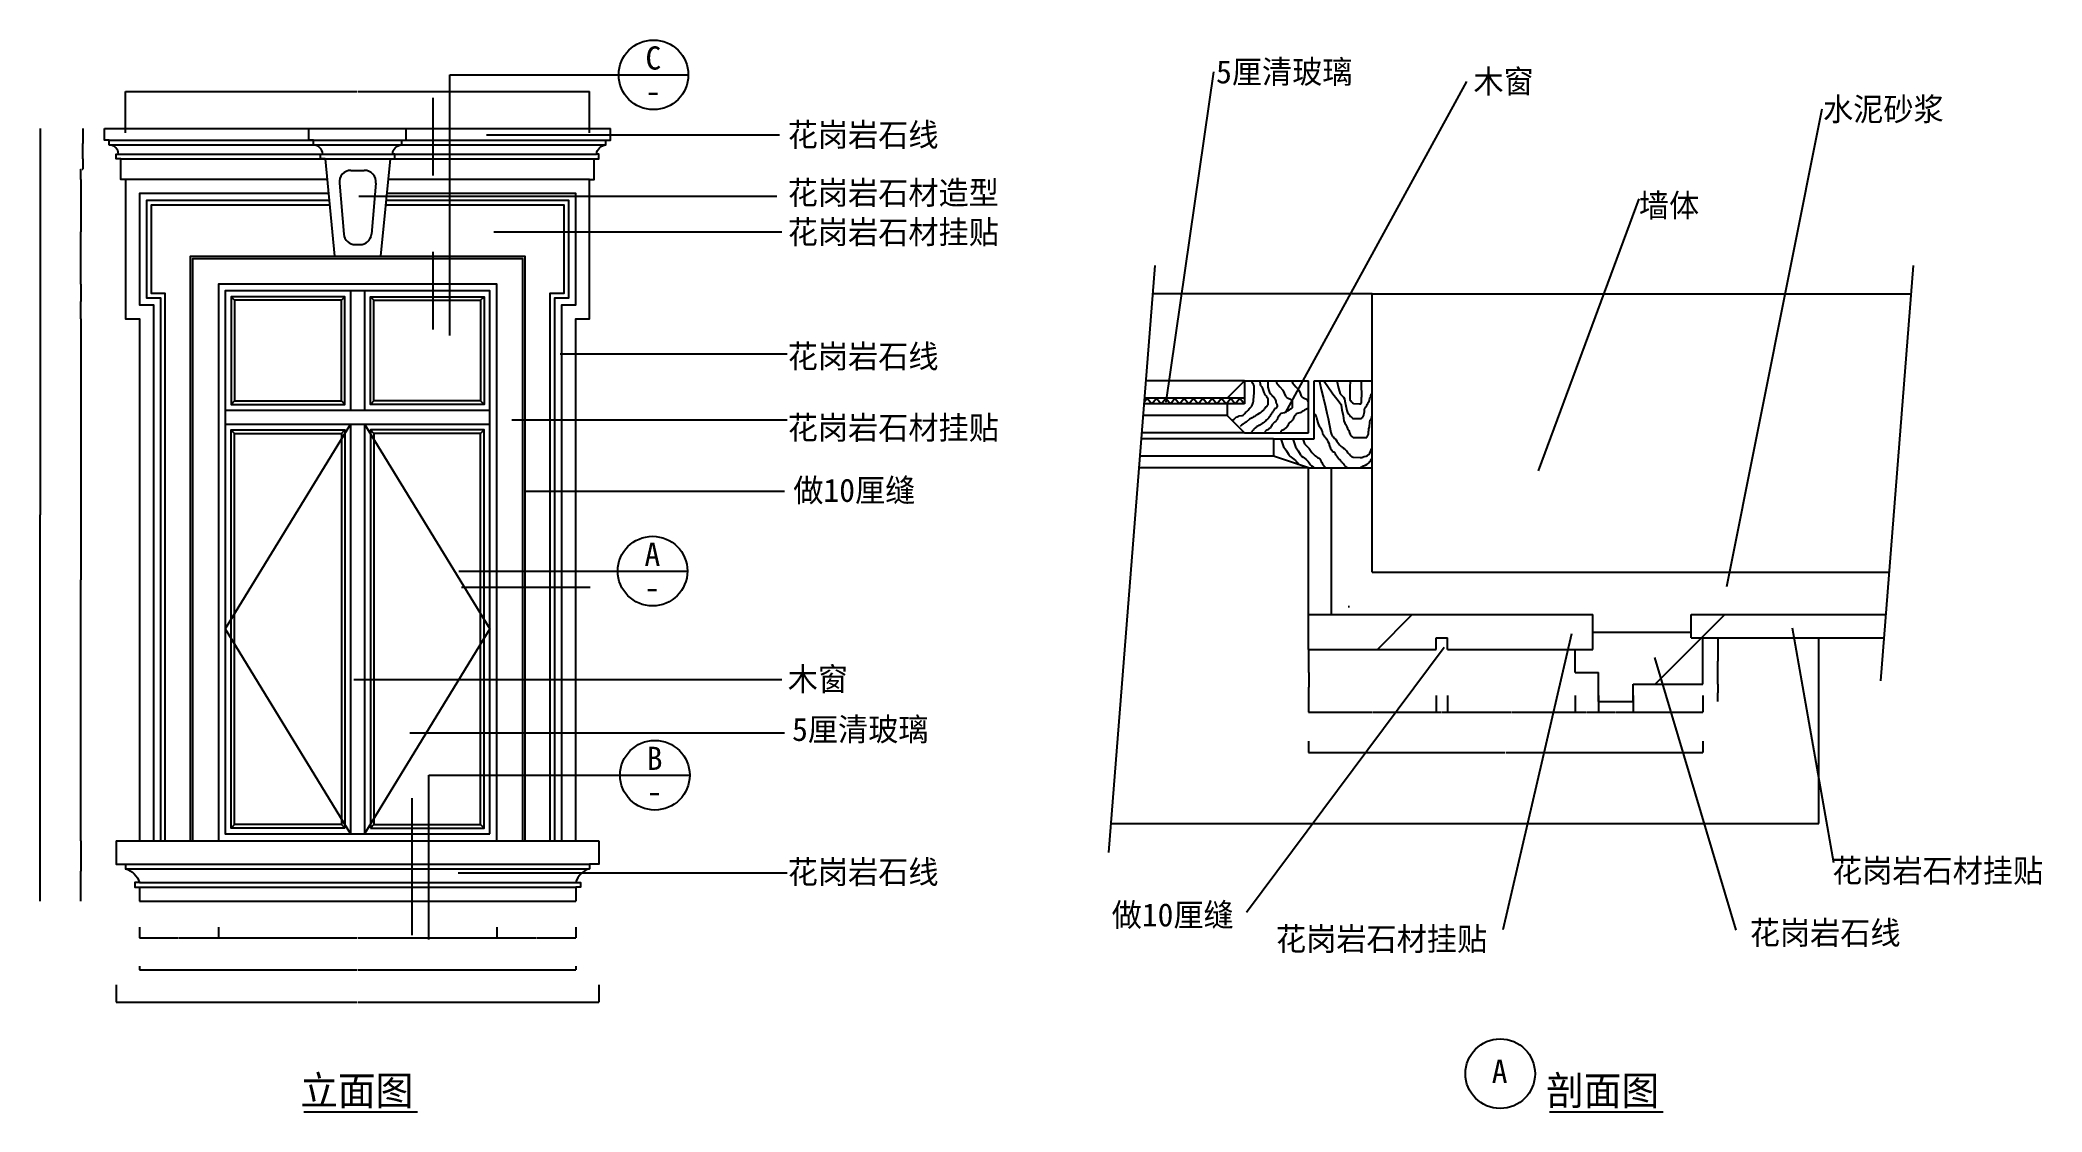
# Model space of a CAD drawing. Header units: metres. Extents: x 267 to 9003, y 394 to 11460.
# Drawn here: x 376 to 9003, y 6839 to 11460 of the extents above; entities that cross this region are included whole.
import ezdxf

# ---------------------------------------------------------------- set-up
doc = ezdxf.new("R2010")
doc.units = ezdxf.units.M
for name, color, linetype in [('2', 2, 'Continuous'), ('3', 3, 'Continuous'), ('4', 4, 'Continuous'), ('7', 7, 'Continuous'), ('BH', 3, 'Continuous'), ('DIM', 3, 'Continuous'), ('TEXT', 3, 'Continuous')]:
    doc.layers.add(name, color=color, linetype=linetype)
doc.dimstyles.get("Standard").update_dxf_attribs({"dimtxt": 2.5, "dimasz": 2.5, "dimexe": 1.25, "dimexo": 0.625, "dimtad": 1, "dimcen": 2.5, "dimazin": 3, "dimtfac": 1, "dimtmove": 0, "dimatfit": 3})

msp = doc.modelspace()

# ---------------------------------------------------------------- texts
at = {"layer": 'DIM'}
for s, p in [('C', (2984.79, 11332.25)), ('-', (2984.26, 11188.93)), ('A', (2980.51, 9193.3)), ('-', (2980.25, 9049.97)), ('B', (2990.4, 8313.62)), ('-', (2990.14, 8170.3))]:
    msp.add_text(s, height=100, dxfattribs=at).set_placement(p)
at = {"layer": 'TEXT'}
for s, height, p in [('5厘清玻璃', 100, (5443.76, 11272.64)), ('木窗', 100, (6552.86, 11231.38)), ('水泥砂浆', 100, (8059.32, 11111.52)), ('花岗岩石线', 100, (3597.79, 11001.13)), ('花岗岩石材造型', 100, (3597.79, 10751.15)), ('墙体', 100, (7265.84, 10696.82)), ('花岗岩石材挂贴', 100, (3597.79, 10581.76)), ('花岗岩石线', 100, (3597.79, 10046.09)), ('花岗岩石材挂贴', 100, (3597.79, 9738.71)), ('做10厘缝', 100, (3621.83, 9468.97)), ('木窗', 100, (3597.79, 8655.41)), ('5厘清玻璃', 100, (3616.71, 8438.55)), ('花岗岩石线', 100, (3597.79, 7823.74)), ('花岗岩石材挂贴', 100, (8097.99, 7829.56)), ('做10厘缝', 100, (4993.86, 7639.08)), ('花岗岩石材挂贴', 100, (5701.88, 7535.26)), ('花岗岩石线', 100, (7743.49, 7561.68)), ('立面图', 125, (1496.9, 6869.38)), ('A', 100, (6631.65, 6964.27)), ('剖面图', 125, (6865.86, 6869.38))]:
    msp.add_text(s, height=height, dxfattribs=at).set_placement(p)

# ---------------------------------------------------------------- blocks, each defined once
blk = doc.blocks.new('BH2')
at = {"layer": 'BH'}
blk.add_lwpolyline([(0, 32), (5, 28), (0, 24), (5, 20), (0, 16), (5, 12), (0, 8), (5, 4), (0, 0)], dxfattribs=at)
blk = doc.blocks.new('*D1')
for p, q in [((744.34, 11060.31), (744.34, 11237.32)), ((744.59, 11237.32), (1742.34, 11237.32)), ((1746.34, 11237.32), (2744.09, 11237.32)), ((2744.34, 11060.31), (2744.34, 11237.32))]:
    blk.add_line(p, q)
at = {"layer": 'Defpoints'}
for p in [(744.34, 11237.32), (744.34, 11060.31), (2744.34, 11060.31)]:
    blk.add_point(p, dxfattribs=at)
at = {"layer": 'DIM', "insert": (1744.34, 11237.32), "char_height": 1, "attachment_point": 5}
blk.add_mtext('2000', dxfattribs=at)
blk = doc.blocks.new('*D2')
for p, q in [((804.34, 7635.47), (804.34, 7590.47)), ((1144.34, 7635.47), (1144.34, 7590.47)), ((804.59, 7590.47), (972.84, 7590.47)), ((975.84, 7590.47), (1144.09, 7590.47))]:
    blk.add_line(p, q)
at = {"layer": 'Defpoints'}
for p in [(804.34, 7635.47), (1144.34, 7635.47), (804.34, 7590.47)]:
    blk.add_point(p, dxfattribs=at)
at = {"layer": 'DIM', "insert": (974.34, 7590.47), "char_height": 1, "attachment_point": 5}
blk.add_mtext('340', dxfattribs=at)
blk = doc.blocks.new('*D3')
for p, q in [((804.34, 7467.54), (804.34, 7452.47)), ((804.59, 7452.47), (1742.34, 7452.47)), ((1746.34, 7452.47), (2684.09, 7452.47)), ((2684.34, 7467.54), (2684.34, 7452.47))]:
    blk.add_line(p, q)
at = {"layer": 'Defpoints'}
for p in [(804.34, 7467.54), (804.34, 7452.47), (2684.34, 7467.54)]:
    blk.add_point(p, dxfattribs=at)
at = {"layer": 'DIM', "insert": (1744.34, 7452.47), "char_height": 1, "attachment_point": 5}
blk.add_mtext('1880', dxfattribs=at)
blk = doc.blocks.new('*D4')
for p, q in [((704.34, 7386.94), (704.34, 7312.31)), ((2784.34, 7386.94), (2784.34, 7312.31)), ((704.59, 7312.31), (1742.34, 7312.31)), ((1746.34, 7312.31), (2784.09, 7312.31))]:
    blk.add_line(p, q)
at = {"layer": 'Defpoints'}
for p in [(704.34, 7386.94), (2784.34, 7386.94), (704.34, 7312.31)]:
    blk.add_point(p, dxfattribs=at)
at = {"layer": 'DIM', "insert": (1744.34, 7312.31), "char_height": 1, "attachment_point": 5}
blk.add_mtext('2080', dxfattribs=at)
blk = doc.blocks.new('*D16')
for p, q in [((376.38, 11077.96), (376.38, 9412.96)), ((376.13, 9412.96), (375.88, 9412.96)), ((376.38, 7747.96), (376.38, 9412.96)), ((376.38, 9412.96), (376.38, 9412.96)), ((376.63, 9412.96), (376.88, 9412.96))]:
    blk.add_line(p, q)
at = {"layer": 'Defpoints'}
for p in [(376.38, 11077.96), (376.38, 9412.96), (376.38, 7747.96)]:
    blk.add_point(p, dxfattribs=at)
at = {"layer": 'DIM', "insert": (376.38, 9414.085), "char_height": 1, "attachment_point": 5}
blk.add_mtext('0', dxfattribs=at)
blk = doc.blocks.new('*D17')
for p, q in [((550.99, 10257.96), (550.99, 9132.96)), ((550.74, 9132.96), (550.49, 9132.96)), ((550.99, 8007.96), (550.99, 9132.96)), ((550.99, 9132.96), (550.99, 9132.96)), ((551.24, 9132.96), (551.49, 9132.96))]:
    blk.add_line(p, q)
at = {"layer": 'Defpoints'}
for p in [(550.99, 10257.96), (550.99, 9132.96), (550.99, 8007.96)]:
    blk.add_point(p, dxfattribs=at)
at = {"layer": 'DIM', "insert": (550.99, 9134.085), "char_height": 1, "attachment_point": 5}
blk.add_mtext('0', dxfattribs=at)
blk = doc.blocks.new('*D18')
for p, q in [((550.99, 8007.96), (550.99, 7877.96)), ((550.74, 7877.96), (550.49, 7877.96)), ((550.99, 7747.96), (550.99, 7877.96)), ((550.99, 7877.96), (550.99, 7877.96)), ((551.24, 7877.96), (551.49, 7877.96))]:
    blk.add_line(p, q)
at = {"layer": 'Defpoints'}
for p in [(550.99, 8007.96), (550.99, 7877.96), (550.99, 7747.96)]:
    blk.add_point(p, dxfattribs=at)
at = {"layer": 'DIM', "insert": (550.99, 7879.085), "char_height": 1, "attachment_point": 5}
blk.add_mtext('0', dxfattribs=at)
blk = doc.blocks.new('*D19')
for p, q in [((550.99, 10857.96), (550.99, 10632.96)), ((550.74, 10632.96), (550.49, 10632.96)), ((550.99, 10407.96), (550.99, 10632.96)), ((550.99, 10632.96), (550.99, 10632.96)), ((551.24, 10632.96), (551.49, 10632.96))]:
    blk.add_line(p, q)
at = {"layer": 'Defpoints'}
for p in [(550.99, 10857.96), (550.99, 10632.96), (550.99, 10407.96)]:
    blk.add_point(p, dxfattribs=at)
at = {"layer": 'DIM', "insert": (550.99, 10634.085), "char_height": 1, "attachment_point": 5}
blk.add_mtext('0', dxfattribs=at)
blk = doc.blocks.new('*D20')
for p, q in [((550.99, 10407.96), (550.99, 10332.96)), ((550.74, 10332.96), (550.49, 10332.96)), ((550.99, 10257.96), (550.99, 10332.96)), ((550.99, 10332.96), (550.99, 10332.96)), ((551.24, 10332.96), (551.49, 10332.96))]:
    blk.add_line(p, q)
at = {"layer": 'Defpoints'}
for p in [(550.99, 10407.96), (550.99, 10332.96), (550.99, 10257.96)]:
    blk.add_point(p, dxfattribs=at)
at = {"layer": 'DIM', "insert": (550.99, 10334.085), "char_height": 1, "attachment_point": 5}
blk.add_mtext('0', dxfattribs=at)
blk = doc.blocks.new('*D21')
for p, q in [((550.99, 10857.96), (550.99, 10902.96)), ((551.24, 10902.96), (553.785, 10902.96)), ((557.785, 10902.96), (560.33, 10902.96)), ((560.58, 10947.96), (560.58, 10902.96))]:
    blk.add_line(p, q)
at = {"layer": 'Defpoints'}
for p in [(550.99, 10902.96), (560.58, 10947.96), (550.99, 10857.96)]:
    blk.add_point(p, dxfattribs=at)
at = {"layer": 'DIM', "insert": (555.785, 10902.96), "char_height": 1, "attachment_point": 5}
blk.add_mtext('9,59', dxfattribs=at)
blk = doc.blocks.new('*D22')
for p, q in [((560.58, 11077.96), (560.58, 11012.96)), ((560.33, 11012.96), (560.08, 11012.96)), ((560.58, 10947.96), (560.58, 11012.96)), ((560.58, 11012.96), (560.58, 11012.96)), ((560.83, 11012.96), (561.08, 11012.96))]:
    blk.add_line(p, q)
at = {"layer": 'Defpoints'}
for p in [(560.58, 11077.96), (560.58, 11012.96), (560.58, 10947.96)]:
    blk.add_point(p, dxfattribs=at)
at = {"layer": 'DIM', "insert": (560.58, 11014.085), "char_height": 1, "attachment_point": 5}
blk.add_mtext('0', dxfattribs=at)
blk = doc.blocks.new('*D44')
for p, q in [((1144.34, 7635.47), (1144.34, 7590.47)), ((2344.34, 7635.47), (2344.34, 7590.47)), ((1144.59, 7590.47), (1742.34, 7590.47)), ((1746.34, 7590.47), (2344.09, 7590.47))]:
    blk.add_line(p, q)
at = {"layer": 'Defpoints'}
for p in [(1144.34, 7635.47), (2344.34, 7635.47), (1144.34, 7590.47)]:
    blk.add_point(p, dxfattribs=at)
at = {"layer": 'DIM', "insert": (1744.34, 7590.47), "char_height": 1, "attachment_point": 5}
blk.add_mtext('1200', dxfattribs=at)
blk = doc.blocks.new('*D45')
for p, q in [((2344.34, 7635.47), (2344.34, 7590.47)), ((2684.34, 7635.47), (2684.34, 7590.47)), ((2344.59, 7590.47), (2512.84, 7590.47)), ((2515.84, 7590.47), (2684.09, 7590.47))]:
    blk.add_line(p, q)
at = {"layer": 'Defpoints'}
for p in [(2344.34, 7635.47), (2684.34, 7635.47), (2344.34, 7590.47)]:
    blk.add_point(p, dxfattribs=at)
at = {"layer": 'DIM', "insert": (2514.34, 7590.47), "char_height": 1, "attachment_point": 5}
blk.add_mtext('340', dxfattribs=at)
blk = doc.blocks.new('*D46')
for p, q in [((7605.31, 8645.55), (7605.06, 8645.55)), ((7605.56, 8608.05), (7605.56, 8645.55)), ((7605.56, 8645.55), (7605.9, 8645.55)), ((7605.9, 8683.05), (7605.9, 8645.55)), ((7606.15, 8645.55), (7606.4, 8645.55))]:
    blk.add_line(p, q)
at = {"layer": 'Defpoints'}
for p in [(7605.56, 8645.55), (7605.9, 8683.05), (7605.56, 8608.05)]:
    blk.add_point(p, dxfattribs=at)
at = {"layer": 'DIM', "insert": (7605.73, 8646.675), "char_height": 1, "attachment_point": 5}
blk.add_mtext('15', dxfattribs=at)
blk = doc.blocks.new('*D47')
for p, q in [((7241.7, 8634.16), (7241.7, 8562.32)), ((7541.7, 8634.16), (7541.7, 8562.32)), ((7241.95, 8562.32), (7390.7, 8562.32)), ((7392.7, 8562.32), (7541.45, 8562.32))]:
    blk.add_line(p, q)
at = {"layer": 'Defpoints'}
for p in [(7241.7, 8634.16), (7541.7, 8634.16), (7241.7, 8562.32)]:
    blk.add_point(p, dxfattribs=at)
at = {"layer": 'DIM', "insert": (7391.7, 8562.32), "char_height": 1, "attachment_point": 5}
blk.add_mtext('60', dxfattribs=at)
blk = doc.blocks.new('*D48')
for p, q in [((5843.88, 8733.05), (5843.88, 8670.55)), ((5843.63, 8670.55), (5843.38, 8670.55)), ((5843.88, 8608.05), (5843.88, 8670.55)), ((5843.88, 8670.55), (5843.88, 8670.55)), ((5844.13, 8670.55), (5844.38, 8670.55))]:
    blk.add_line(p, q)
at = {"layer": 'Defpoints'}
for p in [(5843.88, 8733.05), (5843.88, 8670.55), (5843.88, 8608.05)]:
    blk.add_point(p, dxfattribs=at)
at = {"layer": 'DIM', "insert": (5843.88, 8671.675), "char_height": 1, "attachment_point": 5}
blk.add_mtext('25', dxfattribs=at)
blk = doc.blocks.new('*D49')
for p, q in [((5841.7, 8634.16), (5841.7, 8562.32)), ((6391.7, 8634.16), (6391.7, 8562.32)), ((5841.95, 8562.32), (6115.2, 8562.32)), ((6118.2, 8562.32), (6391.45, 8562.32))]:
    blk.add_line(p, q)
at = {"layer": 'Defpoints'}
for p in [(5841.7, 8634.16), (6391.7, 8634.16), (5841.7, 8562.32)]:
    blk.add_point(p, dxfattribs=at)
at = {"layer": 'DIM', "insert": (6116.7, 8562.32), "char_height": 1, "attachment_point": 5}
blk.add_mtext('110', dxfattribs=at)
blk = doc.blocks.new('*D50')
for p, q in [((6391.7, 8634.16), (6391.7, 8562.32)), ((6441.7, 8634.16), (6441.7, 8562.32)), ((6391.95, 8562.32), (6415.7, 8562.32)), ((6417.7, 8562.32), (6441.45, 8562.32))]:
    blk.add_line(p, q)
at = {"layer": 'Defpoints'}
for p in [(6391.7, 8634.16), (6441.7, 8634.16), (6391.7, 8562.32)]:
    blk.add_point(p, dxfattribs=at)
at = {"layer": 'DIM', "insert": (6416.7, 8562.32), "char_height": 1, "attachment_point": 5}
blk.add_mtext('10', dxfattribs=at)
blk = doc.blocks.new('*D51')
for p, q in [((6441.7, 8634.16), (6441.7, 8562.32)), ((6991.7, 8634.16), (6991.7, 8562.32)), ((6441.95, 8562.32), (6715.2, 8562.32)), ((6718.2, 8562.32), (6991.45, 8562.32))]:
    blk.add_line(p, q)
at = {"layer": 'Defpoints'}
for p in [(6441.7, 8634.16), (6991.7, 8634.16), (6441.7, 8562.32)]:
    blk.add_point(p, dxfattribs=at)
at = {"layer": 'DIM', "insert": (6716.7, 8562.32), "char_height": 1, "attachment_point": 5}
blk.add_mtext('110', dxfattribs=at)
blk = doc.blocks.new('*D52')
for p, q in [((6991.7, 8634.16), (6991.7, 8562.32)), ((7091.7, 8634.16), (7091.7, 8562.32)), ((6991.95, 8562.32), (7040.7, 8562.32)), ((7042.7, 8562.32), (7091.45, 8562.32))]:
    blk.add_line(p, q)
at = {"layer": 'Defpoints'}
for p in [(6991.7, 8634.16), (7091.7, 8634.16), (6991.7, 8562.32)]:
    blk.add_point(p, dxfattribs=at)
at = {"layer": 'DIM', "insert": (7041.7, 8562.32), "char_height": 1, "attachment_point": 5}
blk.add_mtext('20', dxfattribs=at)
blk = doc.blocks.new('*D53')
for p, q in [((7091.7, 8634.16), (7091.7, 8562.32)), ((7241.7, 8634.16), (7241.7, 8562.32)), ((7091.95, 8562.32), (7165.7, 8562.32)), ((7167.7, 8562.32), (7241.45, 8562.32))]:
    blk.add_line(p, q)
at = {"layer": 'Defpoints'}
for p in [(7091.7, 8634.16), (7241.7, 8634.16), (7091.7, 8562.32)]:
    blk.add_point(p, dxfattribs=at)
at = {"layer": 'DIM', "insert": (7166.7, 8562.32), "char_height": 1, "attachment_point": 5}
blk.add_mtext('30', dxfattribs=at)
blk = doc.blocks.new('*D54')
for p, q in [((5841.7, 8437.32), (5841.7, 8389.13)), ((5841.95, 8389.13), (6690.2, 8389.13)), ((6693.2, 8389.13), (7541.45, 8389.13)), ((7541.7, 8437.32), (7541.7, 8389.13))]:
    blk.add_line(p, q)
at = {"layer": 'Defpoints'}
for p in [(5841.7, 8437.32), (5841.7, 8389.13), (7541.7, 8437.32)]:
    blk.add_point(p, dxfattribs=at)
at = {"layer": 'DIM', "insert": (6691.7, 8389.13), "char_height": 1, "attachment_point": 5}
blk.add_mtext('340', dxfattribs=at)
blk = doc.blocks.new('*D55')
for p, q in [((5844.13, 8833.05), (5841.45, 8833.05)), ((5841.7, 8833.05), (5841.7, 8833.05)), ((5843.88, 8733.05), (5843.88, 8833.05))]:
    blk.add_line(p, q)
at = {"layer": 'Defpoints'}
for p in [(5841.7, 8833.05), (5843.88, 8833.05), (5843.88, 8733.05)]:
    blk.add_point(p, dxfattribs=at)
at = {"layer": 'DIM', "insert": (5842.79, 8831.925), "char_height": 1, "attachment_point": 5}
blk.add_mtext('20', dxfattribs=at)
blk = doc.blocks.new('*D56')
for p, q in [((7605.9, 8883.05), (7605.9, 8783.05)), ((7605.65, 8783.05), (7605.4, 8783.05)), ((7605.9, 8683.05), (7605.9, 8783.05)), ((7605.9, 8783.05), (7605.9, 8783.05)), ((7606.15, 8783.05), (7606.4, 8783.05))]:
    blk.add_line(p, q)
at = {"layer": 'Defpoints'}
for p in [(7605.9, 8883.05), (7605.9, 8783.05), (7605.9, 8683.05)]:
    blk.add_point(p, dxfattribs=at)
at = {"layer": 'DIM', "insert": (7605.9, 8784.175), "char_height": 1, "attachment_point": 5}
blk.add_mtext('40', dxfattribs=at)

# ---------------------------------------------------------------- dimensions: what is measured, and where the dimension line sits
at = {"layer": 'DIM'}
for base, p1, p2, picture, middle in [((744.34, 11237.32), (744.34, 11060.31), (2744.34, 11060.31), '*D1', (1744.34, 11237.32)), ((376.38, 9412.96), (376.38, 11077.96), (376.38, 7747.96), '*D16', (376.38, 9414.085)), ((560.58, 11012.96), (560.58, 10947.96), (560.58, 11077.96), '*D22', (560.58, 11014.085)), ((550.99, 10902.96), (550.99, 10857.96), (560.58, 10947.96), '*D21', (555.785, 10902.96)), ((550.99, 10632.96), (550.99, 10407.96), (550.99, 10857.96), '*D19', (550.99, 10634.085)), ((550.99, 10332.96), (550.99, 10257.96), (550.99, 10407.96), '*D20', (550.99, 10334.085)), ((550.99, 9132.96), (550.99, 8007.96), (550.99, 10257.96), '*D17', (550.99, 9134.085)), ((550.99, 7877.96), (550.99, 7747.96), (550.99, 8007.96), '*D18', (550.99, 7879.085)), ((804.34, 7590.47), (804.34, 7635.47), (1144.34, 7635.47), '*D2', (974.34, 7590.47)), ((1144.34, 7590.47), (1144.34, 7635.47), (2344.34, 7635.47), '*D44', (1744.34, 7590.47)), ((2344.34, 7590.47), (2344.34, 7635.47), (2684.34, 7635.47), '*D45', (2514.34, 7590.47)), ((804.34, 7452.47), (804.34, 7467.54), (2684.34, 7467.54), '*D3', (1744.34, 7452.47)), ((704.34, 7312.31), (704.34, 7386.94), (2784.34, 7386.94), '*D4', (1744.34, 7312.31))]:
    dim = msp.add_linear_dim(base=base, p1=p1, p2=p2, dimstyle='Standard', dxfattribs=at)
    dim.commit()
    dim.dimension.update_dxf_attribs({"geometry": picture, "text_midpoint": middle})
for base, p1, p2, text, picture, middle in [((5843.88, 8833.05), (5843.88, 8733.05), (5841.7, 8833.05), '20', '*D55', (5842.79, 8831.925)), ((7605.9, 8783.05), (7605.9, 8683.05), (7605.9, 8883.05), '40', '*D56', (7605.9, 8784.175)), ((5843.88, 8670.55), (5843.88, 8608.05), (5843.88, 8733.05), '25', '*D48', (5843.88, 8671.675)), ((5841.7, 8562.32), (5841.7, 8634.16), (6391.7, 8634.16), '110', '*D49', (6116.7, 8562.32)), ((6391.7, 8562.32), (6391.7, 8634.16), (6441.7, 8634.16), '10', '*D50', (6416.7, 8562.32)), ((6441.7, 8562.32), (6441.7, 8634.16), (6991.7, 8634.16), '110', '*D51', (6716.7, 8562.32)), ((6991.7, 8562.32), (6991.7, 8634.16), (7091.7, 8634.16), '20', '*D52', (7041.7, 8562.32)), ((7091.7, 8562.32), (7091.7, 8634.16), (7241.7, 8634.16), '30', '*D53', (7166.7, 8562.32)), ((7241.7, 8562.32), (7241.7, 8634.16), (7541.7, 8634.16), '60', '*D47', (7391.7, 8562.32)), ((7605.56, 8645.55), (7605.56, 8608.05), (7605.9, 8683.05), '15', '*D46', (7605.73, 8646.675)), ((5841.7, 8389.13), (5841.7, 8437.32), (7541.7, 8437.32), '340', '*D54', (6691.7, 8389.13))]:
    dim = msp.add_linear_dim(base=base, p1=p1, p2=p2, text=text, dimstyle='Standard', dxfattribs=at)
    dim.commit()
    dim.dimension.update_dxf_attribs({"geometry": picture, "text_midpoint": middle})

# ---------------------------------------------------------------- hatches: boundary and pattern name
at = {"layer": 'BH'}
h = msp.add_hatch(dxfattribs=at)
h.set_pattern_fill('ANSI31', scale=1500)
h.paths.add_polyline_path([(8438.28, 10366.39), (6116.7, 10366.39), (6116.7, 9166.39), (8343.44, 9166.39)])
h = msp.add_hatch(dxfattribs=at)
h.set_pattern_fill('AR-RROOF', scale=500)
h.paths.add_polyline_path([(1214.34, 9904.27), (1674.34, 9904.27), (1674.34, 10337.96), (1214.34, 10337.96)])
h.paths.add_polyline_path([(1214.34, 8077.96), (1674.34, 8077.96), (1674.34, 9764.27), (1214.34, 9764.27)])
h.paths.add_polyline_path([(2274.34, 9764.27), (1814.34, 9764.27), (1814.34, 8077.96), (2274.34, 8077.96)])
h.paths.add_polyline_path([(2274.34, 9904.27), (2274.34, 10337.96), (1814.34, 10337.96), (1814.34, 9904.27)])
h = msp.add_hatch(dxfattribs=at)
h.set_pattern_fill('ANSI33', scale=300)
h.paths.add_polyline_path([(7066.7, 8908.05), (7066.7, 8833.05), (6991.7, 8833.05), (6991.7, 8733.05), (7091.7, 8733.05), (7091.7, 8608.05), (7241.7, 8608.05), (7241.7, 8683.05), (7541.7, 8683.05), (7541.7, 8883.05), (7491.7, 8883.05), (7491.7, 8908.05)])
h.paths.add_polyline_path([(8321.05, 8883.05), (8328.96, 8983.05), (7491.7, 8983.05), (7491.7, 8883.05)])
h.paths.add_polyline_path([(7066.7, 8833.05), (7066.7, 8983.05), (5841.7, 8983.05), (5841.7, 8833.05), (6391.7, 8833.05), (6391.7, 8883.05), (6441.7, 8883.05), (6441.7, 8833.05)])
h.paths.add_polyline_path([(5941.7, 9616.39), (5841.7, 9616.39), (5841.7, 8983.05), (5941.7, 8983.05)])
h = msp.add_hatch(dxfattribs=at)
h.set_pattern_fill('AR-CONC', scale=15)
h.paths.add_polyline_path([(6116.7, 9166.39), (6116.7, 9616.39), (5941.7, 9616.39), (5941.7, 8983.05), (7066.7, 8983.05), (7066.7, 8908.05), (7491.7, 8908.05), (7491.7, 8983.05), (8328.96, 8983.05), (8343.44, 9166.39)])

# ---------------------------------------------------------------- linework, layer by layer
at = {"layer": '2'}
for p, q in [((6116.7, 10366.39), (8438.28, 10366.39)), ((6116.7, 9166.39), (6116.7, 10366.39)), ((6116.7, 9166.39), (8343.44, 9166.39))]:
    msp.add_line(p, q, dxfattribs=at)
at = {"layer": '3'}
for p, q in [((5180.51, 10487.59), (4980.58, 7957.62)), ((8447.86, 10487.59), (8306.43, 8697.99)), ((1214.34, 10337.96), (1199.34, 10352.96)), ((1674.34, 10337.96), (1689.34, 10352.96)), ((1814.34, 10337.96), (1799.34, 10352.96)), ((2274.34, 10337.96), (2289.34, 10352.96)), ((1214.34, 9904.27), (1199.34, 9889.27)), ((2274.34, 9904.27), (2289.34, 9889.27)), ((5491.7, 9841.39), (5129.44, 9841.39)), ((1714.34, 9804.27), (1174.34, 8921.12)), ((1214.34, 9764.27), (1199.34, 9779.27)), ((1674.34, 9764.27), (1689.34, 9779.27)), ((1774.34, 9804.27), (2314.34, 8921.12)), ((1814.34, 9764.27), (1799.34, 9779.27)), ((2274.34, 9764.27), (2289.34, 9779.27)), ((5691.7, 9666.39), (5115.61, 9666.39)), ((1174.34, 8921.12), (1714.34, 8037.96)), ((2314.34, 8921.12), (1774.34, 8037.96)), ((1214.34, 8077.96), (1199.34, 8062.96)), ((1674.34, 8077.96), (1689.34, 8062.96)), ((1814.34, 8077.96), (1799.34, 8062.96)), ((2274.34, 8077.96), (2289.34, 8062.96))]:
    msp.add_line(p, q, dxfattribs=at)
for points in [[(1674.34, 9904.27), (1674.34, 10337.96), (1214.34, 10337.96), (1214.34, 9904.27), (1674.34, 9904.27), (1689.34, 9889.27), (1689.34, 10352.96), (1199.34, 10352.96), (1199.34, 9889.27), (1689.34, 9889.27)], [(1814.34, 9904.27), (1814.34, 10337.96), (2274.34, 10337.96), (2274.34, 9904.27), (1814.34, 9904.27), (1799.34, 9889.27), (1799.34, 10352.96), (2289.34, 10352.96), (2289.34, 9889.27), (1799.34, 9889.27)]]:
    msp.add_lwpolyline(points, dxfattribs=at)
for points in [[(1689.34, 8062.96), (1199.34, 8062.96), (1199.34, 9779.27), (1689.34, 9779.27), (1689.34, 8062.96)], [(1674.34, 8077.96), (1214.34, 8077.96), (1214.34, 9764.27), (1674.34, 9764.27), (1674.34, 8077.96)], [(1799.34, 8062.96), (2289.34, 8062.96), (2289.34, 9779.27), (1799.34, 9779.27), (1799.34, 8062.96)], [(1814.34, 8077.96), (2274.34, 8077.96), (2274.34, 9764.27), (1814.34, 9764.27), (1814.34, 8077.96)]]:
    msp.add_lwpolyline(points, close=True, dxfattribs=at)
at = {"layer": '4'}
for p, q in [((654.34, 11077.96), (2834.34, 11077.96)), ((674.34, 11027.96), (2814.34, 11027.96)), ((1604.34, 10947.96), (1645.39, 10527.96)), ((1884.34, 10947.96), (1843.29, 10527.96)), ((2744.34, 10857.96), (2764.34, 10857.96)), ((6116.7, 10366.39), (5170.93, 10366.39)), ((5491.7, 9916.39), (5566.7, 9991.39)), ((5566.7, 9991.39), (5566.7, 9891.39)), ((5566.7, 9991.39), (5841.7, 9991.39)), ((5841.7, 9766.39), (5841.7, 9991.39)), ((5866.7, 9741.39), (5866.7, 9991.39)), ((5866.7, 9991.39), (6116.7, 9991.39)), ((5491.7, 9891.39), (5491.7, 9841.39)), ((5491.7, 9841.39), (5566.7, 9766.39)), ((5566.7, 9766.39), (5841.7, 9766.39)), ((5691.7, 9741.39), (5691.7, 9666.39)), ((5691.7, 9741.39), (5866.7, 9741.39)), ((5841.7, 9616.39), (5691.7, 9666.39)), ((5841.7, 8833.05), (5841.7, 9616.39)), ((5841.7, 9616.39), (6116.7, 9616.39)), ((5941.7, 8983.05), (5941.7, 9616.39)), ((5841.7, 8983.05), (7066.7, 8983.05)), ((7066.7, 8833.05), (7066.7, 8983.05)), ((7491.7, 8983.05), (8328.96, 8983.05)), ((7491.7, 8883.05), (7491.7, 8983.05)), ((7066.7, 8908.05), (7491.7, 8908.05)), ((5841.7, 8833.05), (6391.7, 8833.05)), ((6391.7, 8833.05), (6391.7, 8883.05)), ((6391.7, 8883.05), (6441.7, 8883.05)), ((6441.7, 8833.05), (6441.7, 8883.05)), ((6441.7, 8833.05), (7066.7, 8833.05)), ((6991.7, 8733.05), (6991.7, 8833.05)), ((7491.7, 8883.05), (8321.05, 8883.05)), ((7541.7, 8683.05), (7541.7, 8883.05)), ((8041.7, 8083.05), (8041.7, 8883.05)), ((6991.7, 8733.05), (7091.7, 8733.05)), ((7091.7, 8608.05), (7091.7, 8733.05)), ((7241.7, 8683.05), (7541.7, 8683.05)), ((7241.7, 8608.05), (7241.7, 8683.05)), ((7091.7, 8608.05), (7241.7, 8608.05)), ((4990.49, 8083.05), (8041.7, 8083.05)), ((704.34, 8007.96), (2784.34, 8007.96)), ((744.34, 7907.96), (2744.34, 7907.96)), ((804.34, 7747.96), (2684.34, 7747.96))]:
    msp.add_line(p, q, dxfattribs=at)
for points in [[(744.34, 10857.96), (724.34, 10857.96), (724.34, 10947.96), (704.34, 10947.96), (704.34, 10967.96), (714.34, 10967.96, 0.38), (674.34, 11007.96), (674.34, 11027.96), (654.34, 11027.96), (654.34, 11077.96)], [(1604.34, 10947.96), (1584.34, 10947.96), (1584.34, 10967.96), (1594.34, 10967.96, 0.38), (1554.34, 11007.96), (1554.34, 11027.96), (1534.34, 11027.96), (1534.34, 11077.96)], [(1884.34, 10947.96), (1904.34, 10947.96), (1904.34, 10967.96), (1894.34, 10967.96, -0.38), (1934.34, 11007.96), (1934.34, 11027.96), (1954.34, 11027.96), (1954.34, 11077.96)], [(2744.34, 10857.96), (2764.34, 10857.96), (2764.34, 10947.96), (2784.34, 10947.96), (2784.34, 10967.96), (2774.34, 10967.96, -0.38), (2814.34, 11007.96), (2814.34, 11027.96), (2834.34, 11027.96), (2834.34, 11077.96)], [(704.34, 8007.96), (704.34, 7907.96), (744.34, 7907.96), (744.34, 7887.96, -0.26), (804.34, 7827.96), (784.34, 7827.96), (784.34, 7807.96), (804.34, 7807.96), (804.34, 7747.96)], [(2784.34, 8007.96), (2784.34, 7907.96), (2744.34, 7907.96), (2744.34, 7887.96, 0.26), (2684.34, 7827.96), (2704.34, 7827.96), (2704.34, 7807.96), (2684.34, 7807.96), (2684.34, 7747.96)]]:
    msp.add_lwpolyline(points, format="xyb", dxfattribs=at)
for points in [[(1610.65, 10857.96), (744.34, 10857.96), (744.34, 10257.96), (804.34, 10257.96), (804.34, 8007.96)], [(2684.34, 8007.96), (2684.34, 10257.96), (2744.34, 10257.96), (2744.34, 10857.96), (1878.02, 10857.96)], [(1620.13, 10767.96), (834.34, 10767.96), (834.34, 10347.96), (894.34, 10347.96), (894.34, 8007.96)], [(2594.34, 8007.96), (2594.34, 10347.96), (2654.34, 10347.96), (2654.34, 10767.96), (1868.55, 10767.96)], [(2344.34, 8007.96), (2344.34, 10407.96), (1144.34, 10407.96), (1144.34, 8007.96)]]:
    msp.add_lwpolyline(points, dxfattribs=at)
at = {"layer": '7'}
for p, q in [((674.34, 11007.96), (2814.34, 11007.96)), ((714.34, 10967.96), (2774.34, 10967.96)), ((724.34, 10947.96), (2764.34, 10947.96)), ((1715.42, 10897.96), (1773.26, 10897.96)), ((1665.69, 10842.73), (1684.64, 10622.73)), ((1822.99, 10842.73), (1804.04, 10622.73)), ((1734.36, 10577.96), (1754.31, 10577.96)), ((1714.34, 10377.96), (1714.34, 9864.27)), ((1774.34, 10377.96), (1774.34, 9864.27)), ((5566.7, 9991.39), (5141.3, 9991.39)), ((1174.34, 9864.27), (2314.34, 9864.27)), ((5566.7, 9891.39), (5133.39, 9891.39)), ((5566.7, 9916.39), (5135.37, 9916.39)), ((1174.34, 9804.27), (2314.34, 9804.27)), ((1714.34, 9804.27), (1714.34, 8037.96)), ((1774.34, 9804.27), (1774.34, 8037.96)), ((5566.7, 9766.39), (5123.52, 9766.39)), ((5691.7, 9741.39), (5121.54, 9741.39)), ((5841.7, 9616.39), (5111.66, 9616.39)), ((744.34, 7887.96), (2744.34, 7887.96)), ((804.34, 7827.96), (2684.34, 7827.96)), ((804.34, 7807.96), (2684.34, 7807.96))]:
    msp.add_line(p, q, dxfattribs=at)
for points in [[(1618.02, 10797.96), (804.34, 10797.96), (804.34, 10317.96), (864.34, 10317.96), (864.34, 8007.96)], [(2624.34, 8007.96), (2624.34, 10317.96), (2684.34, 10317.96), (2684.34, 10797.96), (1870.65, 10797.96)], [(1620.13, 10747.96), (854.34, 10747.96), (854.34, 10367.96), (914.34, 10367.96), (914.34, 8007.96)], [(2574.34, 8007.96), (2574.34, 10367.96), (2634.34, 10367.96), (2634.34, 10747.96), (1868.55, 10747.96)], [(1024.34, 8007.96), (1024.34, 10527.96), (2464.34, 10527.96), (2464.34, 8007.96)], [(1034.34, 8007.96), (1034.34, 10517.96), (2454.34, 10517.96), (2454.34, 8007.96)]]:
    msp.add_lwpolyline(points, dxfattribs=at)
msp.add_lwpolyline([(2314.34, 8037.96), (2314.34, 10377.96), (1174.34, 10377.96), (1174.34, 8037.96), (2314.34, 8037.96)], close=True, dxfattribs=at)
for centre, start, end in [((1715.42, 10847.96), 90, 186.01), ((1773.26, 10847.96), 353.99, 90), ((1734.36, 10627.96), 186.01, 270), ((1754.31, 10627.96), 270, 353.99)]:
    msp.add_arc(centre, 50, start, end, dxfattribs=at)
at = {"layer": 'BH'}
for p, q in [((5596.4, 9989.9), (5594.91, 9991.39)), ((5598.22, 9987.18), (5596.4, 9989.9)), ((5600.94, 9982.65), (5598.22, 9987.18)), ((5602.75, 9979.02), (5600.94, 9982.65)), ((5604.57, 9975.4), (5602.75, 9979.02)), ((5606.38, 9971.77), (5604.57, 9975.4)), ((5607.29, 9967.24), (5606.38, 9971.77)), ((5606.38, 9924.64), (5607.29, 9937.33)), ((5606.38, 9919.2), (5606.38, 9924.64)), ((5607.29, 9937.33), (5607.29, 9967.24)), ((5632.7, 9991.39), (5632.7, 9989.9)), ((5632.7, 9989.9), (5633.61, 9975.4)), ((5633.61, 9975.4), (5635.43, 9969.96)), ((5635.43, 9969.96), (5640.87, 9965.43)), ((5640.87, 9965.43), (5645.41, 9952.74)), ((5645.41, 9952.74), (5649.04, 9940.05)), ((5649.04, 9940.05), (5651.76, 9934.61)), ((5651.76, 9934.61), (5655.39, 9930.98)), ((5655.39, 9930.98), (5659.02, 9926.45)), ((5659.02, 9926.45), (5661.74, 9922.83)), ((5661.74, 9922.83), (5663.56, 9919.2)), ((5667.19, 9991.39), (5667.19, 9963.61)), ((5667.19, 9963.61), (5670.82, 9949.11)), ((5670.82, 9949.11), (5675.36, 9936.42)), ((5675.36, 9936.42), (5680.8, 9931.89)), ((5680.8, 9931.89), (5685.34, 9927.36)), ((5685.34, 9927.36), (5688.97, 9923.73)), ((5688.97, 9923.73), (5692.6, 9920.11)), ((5702.21, 9991.39), (5704.4, 9982.65)), ((5704.4, 9982.65), (5718.92, 9964.52)), ((5718.92, 9964.52), (5731.63, 9950.02)), ((5731.63, 9950.02), (5737.07, 9937.33)), ((5737.07, 9937.33), (5742.52, 9924.64)), ((5742.52, 9924.64), (5747.06, 9920.11)), ((5770.6, 9991.39), (5772.79, 9982.65)), ((5772.79, 9982.65), (5787.31, 9964.52)), ((5787.31, 9964.52), (5800.02, 9950.02)), ((5800.02, 9950.02), (5805.46, 9937.33)), ((5805.46, 9937.33), (5810.91, 9924.64)), ((5810.91, 9924.64), (5815.45, 9920.11)), ((5889.09, 9991.39), (5889.74, 9988.35)), ((5889.74, 9988.35), (5897.17, 9952.74)), ((5897.17, 9952.74), (5906.09, 9914.15)), ((5907.85, 9991.39), (5923.03, 9970.54)), ((5923.03, 9970.54), (5946.81, 9934.93)), ((5946.81, 9934.93), (5970.58, 9905.24)), ((5963.88, 9991.39), (5972.07, 9958.67)), ((5972.07, 9958.67), (5978.02, 9934.93)), ((5978.02, 9934.93), (5986.93, 9926.02)), ((5986.93, 9926.02), (5992.88, 9920.08)), ((6021.11, 9989.84), (6019.63, 9963.12)), ((6019.63, 9963.12), (6019.63, 9909.7)), ((6021.22, 9991.39), (6021.11, 9989.84)), ((6069.89, 9951.25), (6069.89, 9991.39)), ((6071.38, 9946.8), (6069.89, 9951.25)), ((6069.89, 9917.12), (6071.38, 9924.54)), ((6071.38, 9924.54), (6071.38, 9946.8)), ((6107.04, 9917.12), (6110.02, 9921.57)), ((6110.02, 9926.02), (6111.5, 9930.47)), ((6110.02, 9921.57), (6110.02, 9926.02)), ((6111.5, 9930.47), (6111.5, 9934.93)), ((5529.24, 9833.1), (5531.96, 9834.91)), ((5531.96, 9834.91), (5534.69, 9835.82)), ((5534.69, 9835.82), (5539.23, 9837.63)), ((5539.23, 9837.63), (5543.76, 9839.44)), ((5543.76, 9839.44), (5556.47, 9841.26)), ((5556.47, 9841.26), (5560.1, 9843.07)), ((5560.1, 9843.07), (5562.82, 9845.79)), ((5562.82, 9845.79), (5564.64, 9847.6)), ((5564.64, 9847.6), (5568.27, 9850.32)), ((5568.27, 9850.32), (5570.99, 9853.95)), ((5570.99, 9853.95), (5574.62, 9857.57)), ((5574.62, 9857.57), (5579.16, 9861.2)), ((5579.16, 9861.2), (5582.79, 9864.82)), ((5582.79, 9864.82), (5586.42, 9869.35)), ((5586.42, 9869.35), (5590.05, 9872.98)), ((5590.05, 9872.98), (5592.77, 9875.7)), ((5592.77, 9875.7), (5593.68, 9877.51)), ((5593.68, 9877.51), (5595.49, 9879.32)), ((5595.49, 9879.32), (5597.31, 9882.04)), ((5597.31, 9882.04), (5599.12, 9885.67)), ((5599.12, 9885.67), (5600.94, 9888.39)), ((5604.57, 9834.91), (5600.03, 9831.29)), ((5600.94, 9888.39), (5602.75, 9892.92)), ((5602.75, 9892.92), (5603.66, 9897.45)), ((5603.66, 9897.45), (5604.57, 9902.89)), ((5604.57, 9908.33), (5605.48, 9913.76)), ((5604.57, 9902.89), (5604.57, 9908.33)), ((5610.01, 9836.73), (5604.57, 9834.91)), ((5605.48, 9913.76), (5606.38, 9919.2)), ((5613.64, 9839.44), (5610.01, 9836.73)), ((5617.27, 9842.16), (5613.64, 9839.44)), ((5620.9, 9843.98), (5617.27, 9842.16)), ((5622.72, 9845.79), (5620.9, 9843.98)), ((5629.98, 9849.41), (5622.72, 9845.79)), ((5635.43, 9853.04), (5629.98, 9849.41)), ((5637.24, 9854.85), (5635.43, 9853.04)), ((5639.96, 9856.66), (5637.24, 9854.85)), ((5640.87, 9858.48), (5639.96, 9856.66)), ((5643.59, 9860.29), (5640.87, 9858.48)), ((5646.32, 9863.01), (5643.59, 9860.29)), ((5648.13, 9865.73), (5646.32, 9863.01)), ((5650.85, 9868.45), (5648.13, 9865.73)), ((5651.76, 9871.17), (5650.85, 9868.45)), ((5655.39, 9872.98), (5651.76, 9871.17)), ((5658.11, 9876.6), (5655.39, 9872.98)), ((5660.84, 9879.32), (5658.11, 9876.6)), ((5662.65, 9882.95), (5660.84, 9879.32)), ((5665.38, 9885.67), (5662.65, 9882.95)), ((5663.56, 9919.2), (5665.38, 9915.58)), ((5665.38, 9915.58), (5666.28, 9912.86)), ((5666.28, 9888.39), (5665.38, 9885.67)), ((5666.28, 9912.86), (5666.28, 9888.39)), ((5673.54, 9834.91), (5670.82, 9831.29)), ((5676.27, 9838.54), (5673.54, 9834.91)), ((5677.17, 9842.16), (5676.27, 9838.54)), ((5679.9, 9844.88), (5677.17, 9842.16)), ((5681.71, 9848.51), (5679.9, 9844.88)), ((5685.34, 9853.04), (5681.71, 9848.51)), ((5687.16, 9856.66), (5685.34, 9853.04)), ((5688.97, 9858.48), (5687.16, 9856.66)), ((5690.79, 9861.2), (5688.97, 9858.48)), ((5692.6, 9864.82), (5690.79, 9861.2)), ((5692.6, 9920.11), (5694.42, 9916.48)), ((5694.42, 9867.54), (5692.6, 9864.82)), ((5694.42, 9916.48), (5697.14, 9913.76)), ((5696.23, 9869.35), (5694.42, 9867.54)), ((5699.86, 9872.07), (5696.23, 9869.35)), ((5697.14, 9913.76), (5698.05, 9910.14)), ((5698.05, 9910.14), (5699.86, 9907.42)), ((5699.86, 9907.42), (5700.77, 9903.79)), ((5703.49, 9874.79), (5699.86, 9872.07)), ((5700.77, 9903.79), (5701.68, 9899.26)), ((5701.68, 9899.26), (5703.49, 9893.82)), ((5703.49, 9893.82), (5705.31, 9888.39)), ((5707.12, 9878.42), (5703.49, 9874.79)), ((5705.31, 9888.39), (5707.12, 9884.76)), ((5707.12, 9884.76), (5707.12, 9878.42)), ((5712.57, 9838.54), (5711.66, 9834.01)), ((5715.29, 9840.35), (5712.57, 9838.54)), ((5717.11, 9843.07), (5715.29, 9840.35)), ((5718.01, 9845.79), (5717.11, 9843.07)), ((5718.92, 9847.6), (5718.01, 9845.79)), ((5723.46, 9849.41), (5718.92, 9847.6)), ((5737.98, 9852.13), (5723.46, 9849.41)), ((5741.61, 9854.85), (5737.98, 9852.13)), ((5744.33, 9857.57), (5741.61, 9854.85)), ((5747.96, 9858.48), (5744.33, 9857.57)), ((5747.06, 9920.11), (5750.69, 9917.39)), ((5749.78, 9860.29), (5747.96, 9858.48)), ((5753.41, 9862.1), (5749.78, 9860.29)), ((5750.69, 9917.39), (5754.32, 9916.48)), ((5757.04, 9864.82), (5753.41, 9862.1)), ((5754.32, 9916.48), (5757.95, 9914.67)), ((5767.93, 9870.26), (5757.04, 9864.82)), ((5757.95, 9914.67), (5761.58, 9913.76)), ((5761.58, 9913.76), (5765.21, 9911.05)), ((5765.21, 9911.05), (5767.93, 9908.33)), ((5767.93, 9908.33), (5769.74, 9905.61)), ((5770.65, 9872.98), (5767.93, 9870.26)), ((5769.74, 9905.61), (5771.56, 9901.98)), ((5771.56, 9874.79), (5770.65, 9872.98)), ((5771.56, 9901.98), (5771.56, 9874.79)), ((5780.96, 9838.54), (5780.05, 9834.01)), ((5783.68, 9840.35), (5780.96, 9838.54)), ((5785.5, 9843.07), (5783.68, 9840.35)), ((5786.41, 9845.79), (5785.5, 9843.07)), ((5787.31, 9847.6), (5786.41, 9845.79)), ((5791.85, 9849.41), (5787.31, 9847.6)), ((5806.37, 9852.13), (5791.85, 9849.41)), ((5810, 9854.85), (5806.37, 9852.13)), ((5812.72, 9857.57), (5810, 9854.85)), ((5816.36, 9858.48), (5812.72, 9857.57)), ((5815.45, 9920.11), (5819.08, 9917.39)), ((5818.17, 9860.29), (5816.36, 9858.48)), ((5821.8, 9862.1), (5818.17, 9860.29)), ((5819.08, 9917.39), (5822.71, 9916.48)), ((5825.43, 9864.82), (5821.8, 9862.1)), ((5822.71, 9916.48), (5826.34, 9914.67)), ((5836.32, 9870.26), (5825.43, 9864.82)), ((5826.34, 9914.67), (5829.97, 9913.76)), ((5829.97, 9913.76), (5833.6, 9911.05)), ((5833.6, 9911.05), (5836.32, 9908.33)), ((5836.32, 9908.33), (5838.14, 9905.61)), ((5839.04, 9872.98), (5836.32, 9870.26)), ((5838.14, 9905.61), (5839.95, 9901.98)), ((5839.95, 9874.79), (5839.04, 9872.98)), ((5839.95, 9901.98), (5839.95, 9874.79)), ((5866.7, 9850.53), (5870.42, 9845.88)), ((5870.42, 9845.88), (5873.39, 9838.46)), ((5873.39, 9838.46), (5876.37, 9832.52)), ((5906.09, 9914.15), (5915, 9878.53)), ((5915, 9878.53), (5920.95, 9851.82)), ((5920.95, 9851.82), (5926.89, 9828.07)), ((5970.58, 9905.24), (5976.53, 9896.34)), ((5976.53, 9896.34), (5980.99, 9890.4)), ((5980.99, 9890.4), (5982.47, 9885.95)), ((5982.47, 9885.95), (5985.45, 9865.17)), ((5985.45, 9865.17), (5991.39, 9841.43)), ((5991.39, 9841.43), (5994.36, 9817.68)), ((5992.88, 9920.08), (5997.33, 9912.66)), ((5997.33, 9912.66), (5998.82, 9903.76)), ((5998.82, 9903.76), (6003.28, 9882.98)), ((6003.28, 9882.98), (6007.74, 9862.2)), ((6007.74, 9862.2), (6010.71, 9854.78)), ((6010.71, 9854.78), (6015.17, 9847.36)), ((6015.17, 9847.36), (6016.65, 9844.39)), ((6016.65, 9844.39), (6019.63, 9841.43)), ((6019.63, 9909.7), (6022.6, 9905.24)), ((6019.63, 9841.43), (6022.6, 9836.97)), ((6022.6, 9905.24), (6025.57, 9900.79)), ((6022.6, 9836.97), (6027.06, 9834.01)), ((6025.57, 9900.79), (6030.03, 9897.82)), ((6030.03, 9897.82), (6031.51, 9897.82)), ((6031.51, 9897.82), (6031.51, 9896.34)), ((6031.51, 9896.34), (6034.49, 9894.85)), ((6034.49, 9894.85), (6035.97, 9893.37)), ((6035.97, 9893.37), (6062.46, 9891.89)), ((6062.46, 9891.89), (6066.92, 9891.89)), ((6066.92, 9891.89), (6068.4, 9893.37)), ((6068.4, 9893.37), (6069.89, 9897.82)), ((6069.89, 9897.82), (6069.89, 9917.12)), ((6075.83, 9834.01), (6077.32, 9836.97)), ((6077.32, 9836.97), (6080.29, 9842.91)), ((6080.29, 9842.91), (6081.78, 9851.82)), ((6081.78, 9851.82), (6083.26, 9857.75)), ((6083.26, 9869.62), (6086.24, 9872.59)), ((6083.26, 9857.75), (6083.26, 9869.62)), ((6086.24, 9872.59), (6087.72, 9875.56)), ((6087.72, 9875.56), (6089.21, 9878.53)), ((6089.21, 9878.53), (6093.67, 9884.47)), ((6093.67, 9884.47), (6095.15, 9888.92)), ((6095.15, 9888.92), (6098.13, 9893.37)), ((6098.13, 9893.37), (6101.1, 9899.31)), ((6101.1, 9899.31), (6104.07, 9903.76)), ((6104.07, 9903.76), (6105.56, 9908.21)), ((6105.56, 9908.21), (6107.04, 9912.66)), ((6107.04, 9912.66), (6107.04, 9917.12)), ((6112.99, 9828.07), (6114.47, 9835.49)), ((6114.47, 9835.49), (6116.7, 9839.93)), ((5516.54, 9823.13), (5521.07, 9825.85)), ((5521.07, 9825.85), (5524.7, 9828.57)), ((5524.7, 9828.57), (5527.43, 9831.29)), ((5527.43, 9831.29), (5529.24, 9833.1)), ((5550.12, 9796.85), (5547.39, 9794.13)), ((5552.84, 9799.57), (5550.12, 9796.85)), ((5556.47, 9801.38), (5552.84, 9799.57)), ((5558.28, 9803.19), (5556.47, 9801.38)), ((5560.1, 9804.1), (5558.28, 9803.19)), ((5561.91, 9805.91), (5560.1, 9804.1)), ((5565.54, 9807.72), (5561.91, 9805.91)), ((5569.17, 9810.44), (5565.54, 9807.72)), ((5572.8, 9813.16), (5569.17, 9810.44)), ((5587.33, 9825.85), (5572.8, 9813.16)), ((5600.03, 9831.29), (5587.33, 9825.85)), ((5598.22, 9772.38), (5596.4, 9767.84)), ((5603.66, 9777.81), (5598.22, 9772.38)), ((5604.57, 9780.53), (5603.66, 9777.81)), ((5607.29, 9783.25), (5604.57, 9780.53)), ((5610.92, 9786.88), (5607.29, 9783.25)), ((5615.46, 9789.6), (5610.92, 9786.88)), ((5618.18, 9791.41), (5615.46, 9789.6)), ((5620, 9793.22), (5618.18, 9791.41)), ((5623.63, 9795.94), (5620, 9793.22)), ((5626.35, 9797.75), (5623.63, 9795.94)), ((5629.98, 9798.66), (5626.35, 9797.75)), ((5634.52, 9801.38), (5629.98, 9798.66)), ((5638.15, 9804.1), (5634.52, 9801.38)), ((5642.69, 9806.82), (5638.15, 9804.1)), ((5645.41, 9808.63), (5642.69, 9806.82)), ((5647.22, 9809.54), (5645.41, 9808.63)), ((5650.85, 9812.25), (5647.22, 9809.54)), ((5653.58, 9814.97), (5650.85, 9812.25)), ((5658.11, 9818.6), (5653.58, 9814.97)), ((5654.48, 9771.47), (5653.58, 9768.75)), ((5659.02, 9776), (5654.48, 9771.47)), ((5661.74, 9823.13), (5658.11, 9818.6)), ((5662.65, 9778.72), (5659.02, 9776)), ((5665.38, 9825.85), (5661.74, 9823.13)), ((5666.28, 9779.63), (5662.65, 9778.72)), ((5668.1, 9828.57), (5665.38, 9825.85)), ((5669.01, 9780.53), (5666.28, 9779.63)), ((5670.82, 9831.29), (5668.1, 9828.57)), ((5669.91, 9782.34), (5669.01, 9780.53)), ((5671.73, 9783.25), (5669.91, 9782.34)), ((5673.54, 9785.06), (5671.73, 9783.25)), ((5676.27, 9786.88), (5673.54, 9785.06)), ((5678.99, 9789.6), (5676.27, 9786.88)), ((5679.9, 9791.41), (5678.99, 9789.6)), ((5682.62, 9795.03), (5679.9, 9791.41)), ((5684.43, 9798.66), (5682.62, 9795.03)), ((5686.25, 9802.28), (5684.43, 9798.66)), ((5687.16, 9804.1), (5686.25, 9802.28)), ((5693.51, 9810.44), (5687.16, 9804.1)), ((5695.32, 9813.16), (5693.51, 9810.44)), ((5700.77, 9816.79), (5695.32, 9813.16)), ((5702.58, 9819.5), (5700.77, 9816.79)), ((5705.31, 9822.22), (5702.58, 9819.5)), ((5708.03, 9825.85), (5705.31, 9822.22)), ((5708.94, 9829.47), (5708.03, 9825.85)), ((5711.66, 9834.01), (5708.94, 9829.47)), ((5722.88, 9771.47), (5721.97, 9768.75)), ((5727.41, 9776), (5722.88, 9771.47)), ((5731.04, 9778.72), (5727.41, 9776)), ((5734.68, 9779.63), (5731.04, 9778.72)), ((5737.4, 9780.53), (5734.68, 9779.63)), ((5738.31, 9782.34), (5737.4, 9780.53)), ((5740.12, 9783.25), (5738.31, 9782.34)), ((5741.94, 9785.06), (5740.12, 9783.25)), ((5744.66, 9786.88), (5741.94, 9785.06)), ((5747.38, 9789.6), (5744.66, 9786.88)), ((5748.29, 9791.41), (5747.38, 9789.6)), ((5751.01, 9795.03), (5748.29, 9791.41)), ((5752.83, 9798.66), (5751.01, 9795.03)), ((5754.64, 9802.28), (5752.83, 9798.66)), ((5755.55, 9804.1), (5754.64, 9802.28)), ((5761.9, 9810.44), (5755.55, 9804.1)), ((5763.72, 9813.16), (5761.9, 9810.44)), ((5769.16, 9816.79), (5763.72, 9813.16)), ((5770.98, 9819.5), (5769.16, 9816.79)), ((5773.7, 9822.22), (5770.98, 9819.5)), ((5776.42, 9825.85), (5773.7, 9822.22)), ((5777.33, 9829.47), (5776.42, 9825.85)), ((5780.05, 9834.01), (5777.33, 9829.47)), ((5876.37, 9832.52), (5877.85, 9826.59)), ((5877.85, 9826.59), (5879.34, 9819.16)), ((5879.34, 9819.16), (5882.31, 9810.26)), ((5882.31, 9810.26), (5885.28, 9801.36)), ((5885.28, 9801.36), (5889.74, 9793.93)), ((5889.74, 9793.93), (5894.2, 9788)), ((5894.2, 9788), (5897.17, 9782.06)), ((5897.17, 9782.06), (5898.66, 9777.61)), ((5898.66, 9777.61), (5901.63, 9771.67)), ((5901.63, 9771.67), (5903.12, 9764.25)), ((5903.12, 9764.25), (5906.09, 9758.32)), ((5906.09, 9758.32), (5909.06, 9753.86)), ((5909.06, 9753.86), (5912.03, 9749.41)), ((5912.03, 9749.41), (5915, 9746.44)), ((5926.89, 9828.07), (5932.84, 9798.39)), ((5932.84, 9798.39), (5938.78, 9768.7)), ((5938.78, 9768.7), (5941.75, 9759.8)), ((5941.75, 9759.8), (5946.21, 9750.9)), ((5946.21, 9750.9), (5950.67, 9746.44)), ((5994.36, 9817.68), (5998.82, 9808.78)), ((5998.82, 9808.78), (6001.79, 9804.32)), ((6001.79, 9804.32), (6004.77, 9798.39)), ((6004.77, 9798.39), (6007.74, 9792.45)), ((6007.74, 9792.45), (6010.71, 9785.03)), ((6010.71, 9785.03), (6015.17, 9776.13)), ((6015.17, 9776.13), (6018.14, 9767.22)), ((6018.14, 9767.22), (6021.11, 9759.8)), ((6021.11, 9759.8), (6024.08, 9753.86)), ((6024.08, 9753.86), (6028.54, 9750.9)), ((6027.06, 9834.01), (6031.51, 9829.55)), ((6028.54, 9750.9), (6030.03, 9749.41)), ((6030.03, 9749.41), (6034.49, 9746.44)), ((6031.51, 9829.55), (6034.49, 9828.07)), ((6034.49, 9828.07), (6066.92, 9828.07)), ((6066.92, 9828.07), (6069.89, 9829.55)), ((6069.89, 9829.55), (6072.86, 9832.52)), ((6072.86, 9832.52), (6075.83, 9834.01)), ((6093.67, 9746.44), (6096.64, 9752.38)), ((6096.64, 9752.38), (6101.1, 9761.28)), ((6101.1, 9770.19), (6102.58, 9777.61)), ((6101.1, 9761.28), (6101.1, 9770.19)), ((6102.58, 9783.55), (6105.56, 9792.45)), ((6102.58, 9777.61), (6102.58, 9783.55)), ((6105.56, 9792.45), (6107.04, 9813.23)), ((6107.04, 9813.23), (6108.53, 9820.65)), ((6108.53, 9820.65), (6112.99, 9828.07)), ((5723.47, 9741.39), (5727.54, 9727.15)), ((5727.54, 9727.15), (5734.97, 9706.37)), ((5734.97, 9706.37), (5740.91, 9697.47)), ((5740.91, 9697.47), (5746.86, 9688.56)), ((5746.86, 9688.56), (5751.32, 9681.14)), ((5751.32, 9681.14), (5755.78, 9675.2)), ((5755.78, 9675.2), (5757.26, 9670.75)), ((5757.26, 9670.75), (5761.72, 9666.3)), ((5761.72, 9666.3), (5767.66, 9661.85)), ((5774.21, 9741.39), (5778.28, 9727.15)), ((5778.28, 9727.15), (5785.71, 9706.37)), ((5785.71, 9706.37), (5791.66, 9697.47)), ((5791.66, 9697.47), (5797.6, 9688.56)), ((5797.6, 9688.56), (5802.06, 9681.14)), ((5802.06, 9681.14), (5806.52, 9675.2)), ((5806.52, 9675.2), (5808, 9670.75)), ((5808, 9670.75), (5812.46, 9666.3)), ((5812.46, 9666.3), (5818.41, 9661.85)), ((5817.57, 9741.39), (5824.35, 9719.73)), ((5824.35, 9719.73), (5845.16, 9698.95)), ((5845.16, 9698.95), (5851.1, 9690.05)), ((5851.1, 9690.05), (5857.05, 9681.14)), ((5857.05, 9681.14), (5864.48, 9673.72)), ((5864.48, 9673.72), (5870.42, 9667.78)), ((5870.42, 9667.78), (5876.37, 9663.33)), ((5876.37, 9663.33), (5880.82, 9660.36)), ((5915, 9746.44), (5919.46, 9740.51)), ((5919.46, 9740.51), (5925.41, 9728.63)), ((5925.41, 9728.63), (5929.87, 9722.7)), ((5929.87, 9722.7), (5931.35, 9719.73)), ((5931.35, 9719.73), (5931.35, 9715.28)), ((5931.35, 9715.28), (5932.84, 9710.82)), ((5932.84, 9710.82), (5935.81, 9706.37)), ((5935.81, 9706.37), (5935.81, 9703.4)), ((5935.81, 9703.4), (5937.3, 9698.95)), ((5937.3, 9698.95), (5941.75, 9693.01)), ((5941.75, 9693.01), (5944.73, 9687.08)), ((5944.73, 9687.08), (5949.19, 9684.11)), ((5949.19, 9684.11), (5950.67, 9684.11)), ((5950.67, 9746.44), (5953.64, 9741.99)), ((5950.67, 9684.11), (5953.64, 9682.63)), ((5953.64, 9741.99), (5959.59, 9737.54)), ((5953.64, 9682.63), (5955.13, 9681.14)), ((5955.13, 9681.14), (5956.62, 9676.69)), ((5956.62, 9676.69), (5959.59, 9672.24)), ((5959.59, 9737.54), (5964.05, 9730.12)), ((5959.59, 9672.24), (5961.07, 9669.27)), ((5961.07, 9669.27), (5965.53, 9664.82)), ((5964.05, 9730.12), (5975.94, 9715.28)), ((5965.53, 9664.82), (5968.5, 9660.36)), ((5975.94, 9715.28), (5980.39, 9710.82)), ((5980.39, 9710.82), (5983.37, 9707.86)), ((5983.37, 9707.86), (5987.82, 9704.89)), ((5987.82, 9704.89), (5992.28, 9701.92)), ((5992.28, 9701.92), (5995.25, 9697.47)), ((5995.25, 9697.47), (5999.71, 9694.5)), ((5999.71, 9694.5), (6005.66, 9688.56)), ((6005.66, 9688.56), (6011.6, 9679.66)), ((6011.6, 9679.66), (6016.06, 9676.69)), ((6016.06, 9676.69), (6017.55, 9676.69)), ((6017.55, 9676.69), (6019.03, 9673.72)), ((6019.03, 9673.72), (6020.52, 9670.75)), ((6020.52, 9670.75), (6023.49, 9667.78)), ((6023.49, 9667.78), (6027.95, 9664.82)), ((6027.95, 9664.82), (6033.89, 9661.85)), ((6034.49, 9746.44), (6093.67, 9746.44)), ((6076.73, 9661.85), (6078.21, 9663.33)), ((6078.21, 9663.33), (6082.67, 9664.82)), ((6082.67, 9664.82), (6090.1, 9666.3)), ((6090.1, 9666.3), (6096.05, 9669.27)), ((6096.05, 9669.27), (6101.99, 9673.72)), ((6101.99, 9673.72), (6106.45, 9679.66)), ((6106.45, 9679.66), (6109.42, 9685.59)), ((6109.42, 9685.59), (6110.91, 9688.56)), ((6110.91, 9688.56), (6112.39, 9693.01)), ((6112.39, 9693.01), (6113.88, 9697.47)), ((6113.88, 9697.47), (6116.7, 9701.22)), ((5767.66, 9661.85), (5779.55, 9652.94)), ((5779.55, 9652.94), (5785.5, 9647.01)), ((5785.5, 9647.01), (5789.96, 9642.55)), ((5789.96, 9642.55), (5794.41, 9636.62)), ((5794.41, 9636.62), (5799.3, 9630.52)), ((5818.41, 9661.85), (5830.3, 9652.94)), ((5830.3, 9652.94), (5836.24, 9647.01)), ((5836.24, 9647.01), (5840.7, 9642.55)), ((5840.7, 9642.55), (5845.16, 9636.62)), ((5845.16, 9636.62), (5851.1, 9629.2)), ((5851.1, 9629.2), (5855.56, 9624.74)), ((5855.56, 9624.74), (5861.5, 9620.29)), ((5861.5, 9620.29), (5862.99, 9620.29)), ((5862.99, 9620.29), (5862.99, 9618.81)), ((5862.99, 9618.81), (5865.96, 9617.32)), ((5865.96, 9617.32), (5866.9, 9616.39)), ((5880.82, 9660.36), (5886.77, 9657.4)), ((5886.77, 9657.4), (5891.23, 9654.43)), ((5891.23, 9654.43), (5892.71, 9651.46)), ((5892.71, 9651.46), (5894.2, 9648.49)), ((5894.2, 9648.49), (5897.17, 9642.55)), ((5897.17, 9642.55), (5900.14, 9638.1)), ((5900.14, 9638.1), (5903.12, 9633.65)), ((5903.12, 9633.65), (5906.09, 9627.71)), ((5906.09, 9627.71), (5910.55, 9621.78)), ((5910.55, 9621.78), (5915, 9617.32)), ((5915, 9617.32), (5915.94, 9616.39)), ((5968.5, 9660.36), (5972.96, 9654.43)), ((5972.96, 9654.43), (5974.45, 9652.94)), ((5974.45, 9652.94), (5977.42, 9651.46)), ((5977.42, 9651.46), (5978.91, 9648.49)), ((5978.91, 9648.49), (5980.39, 9645.52)), ((5980.39, 9645.52), (5983.37, 9642.55)), ((5983.37, 9642.55), (5984.85, 9639.59)), ((5984.85, 9639.59), (5986.34, 9639.59)), ((5986.34, 9639.59), (5989.31, 9636.62)), ((5989.31, 9636.62), (5992.28, 9633.65)), ((5992.28, 9633.65), (5995.25, 9627.71)), ((5995.25, 9627.71), (6001.2, 9621.78)), ((6001.2, 9621.78), (6007.14, 9617.32)), ((6007.14, 9617.32), (6009.02, 9616.39)), ((6033.89, 9661.85), (6064.84, 9660.36)), ((6064.45, 9616.39), (6069.3, 9618.81)), ((6064.84, 9660.36), (6072.27, 9660.36)), ((6069.3, 9618.81), (6073.75, 9620.29)), ((6072.27, 9660.36), (6076.73, 9661.85)), ((6073.75, 9620.29), (6079.7, 9624.74)), ((6079.7, 9624.74), (6087.13, 9627.71)), ((6087.13, 9627.71), (6094.56, 9632.17)), ((6094.56, 9632.17), (6103.48, 9636.62)), ((6103.48, 9636.62), (6106.45, 9642.55)), ((6106.45, 9642.55), (6110.91, 9648.49)), ((6110.91, 9648.49), (6112.39, 9651.46)), ((6112.39, 9651.46), (6115.37, 9654.43)), ((6115.37, 9654.43), (6116.7, 9658.42))]:
    msp.add_line(p, q, dxfattribs=at)
msp.add_lwpolyline([(5135.37, 9902.23), (5146.7, 9916.39), (5166.7, 9891.39), (5186.7, 9916.39), (5206.7, 9891.39), (5226.7, 9916.39), (5246.7, 9891.39)], dxfattribs=at)
at = {"layer": 'DIM'}
for p, q in [((2142.49, 11309.59), (2869.5, 11309.59)), ((2142.49, 10186.72), (2142.49, 11309.59)), ((2070.31, 10875.62), (2070.31, 11210.14)), ((2070.31, 10211.91), (2070.31, 10546.43)), ((2180.52, 9170.63), (2865.49, 9170.63)), ((2191.89, 9101.1), (2746.02, 9101.1)), ((2051.39, 8290.96), (2875.38, 8290.96)), ((2051.39, 7582.91), (2051.39, 8290.96)), ((1979.21, 7601.19), (1979.21, 8191.51))]:
    msp.add_line(p, q, dxfattribs=at)
for points in [[(2869.5, 11309.59), (3169.5, 11309.59)], [(2865.49, 9170.63), (3165.49, 9170.63)], [(2875.38, 8290.96), (3175.38, 8290.96)]]:
    msp.add_lwpolyline(points, dxfattribs=at)
for centre in [(3019.5, 11309.59), (3015.49, 9170.63), (3025.38, 8290.96)]:
    msp.add_circle(centre, 150, dxfattribs=at)
at = {"layer": 'TEXT'}
for p, q in [((1512.23, 6839.49), (2002.02, 6839.49)), ((6881.19, 6839.49), (7370.98, 6839.49))]:
    msp.add_line(p, q, dxfattribs=at)
msp.add_circle((6668.22, 7004.49), 150, dxfattribs=at)

# ---------------------------------------------------------------- block references
at = {"layer": '3', "xscale": 5, "yscale": 5, "zscale": 5, "rotation": 90}
for p in [(5406.7, 9891.39), (5566.7, 9891.39)]:
    msp.add_blockref('BH2', p, dxfattribs=at)

msp.set_redraw_order([(e.dxf.handle, doc.entitydb.next_handle()) for e in msp.query("TEXT MTEXT ATTDEF DIMENSION ARC_DIMENSION")])  # texts and dimensions are drawn at this point

# ---------------------------------------------------------------- leaders
at = {"layer": 'DIM'}
for points in [[(5228.5, 9899.46), (5434.54, 11322.28)], [(5743.61, 9852.65), (6524.45, 11280.44)], [(7644.86, 9103.8), (8056.16, 11162.97)], [(2299.14, 11050.36), (3562.04, 11050.36)], [(1750.06, 10787.15), (3551.05, 10787.15)], [(6833.44, 9603.53), (7267.45, 10775.03)], [(2332.09, 10633.61), (3573.02, 10633.61)], [(2617.61, 10107.2), (3594.98, 10107.2)], [(2408.96, 9822.06), (3594.98, 9822.06)], [(2463.87, 9514.98), (3584, 9514.98)], [(6975.78, 8900.55), (6680.19, 7624.8)], [(7925.84, 8925.94), (8103.79, 7914.99)], [(6427.31, 8841.7), (5575.03, 7699.69)], [(7332.43, 8798.52), (7683.67, 7623.57)], [(1728.09, 8703.43), (3573.02, 8703.43)], [(1969.69, 8473.12), (3584, 8473.12)], [(2178.34, 7869.94), (3594.98, 7869.94)]]:
    msp.add_leader(points, dimstyle='Standard', dxfattribs=at)

doc.saveas('drawing.dxf')
